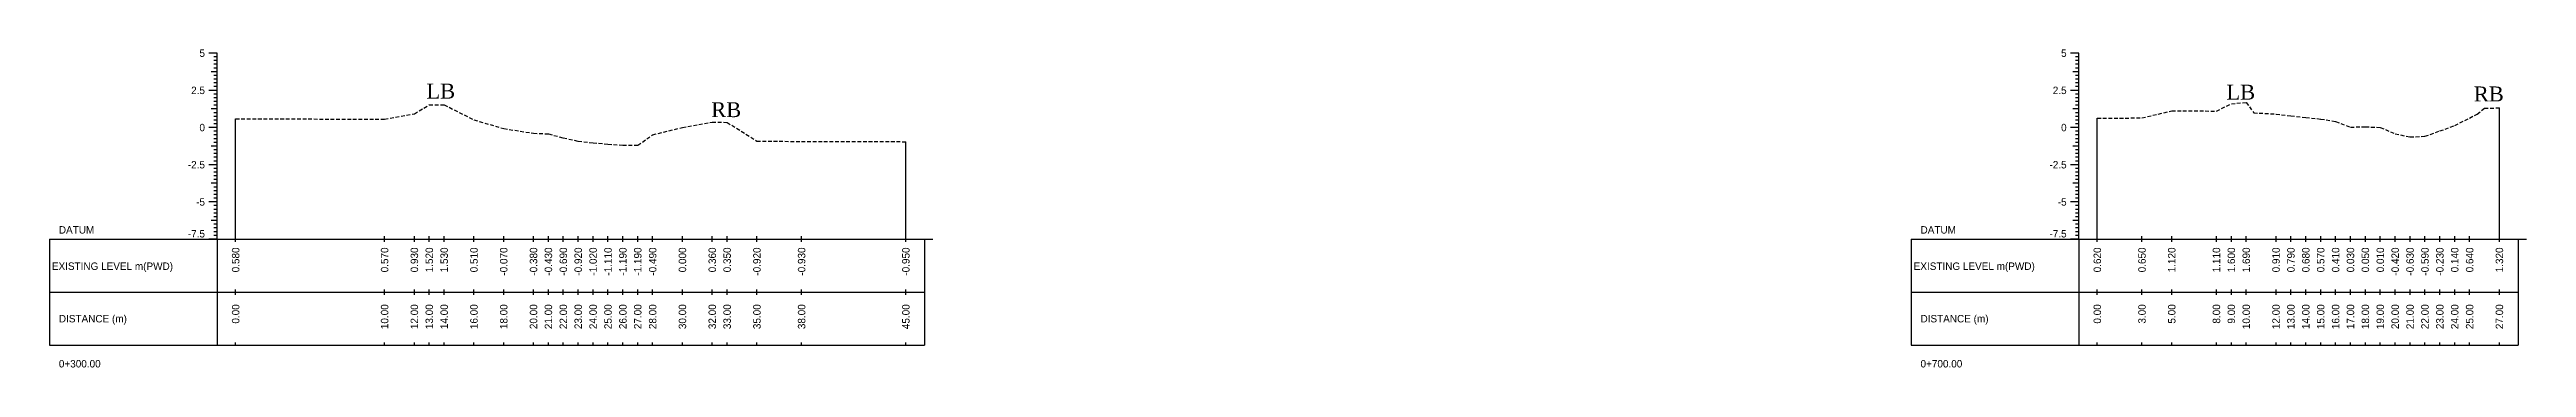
# Model space of a CAD drawing. Header units: inches. Extents: x -603 to 646, y -2572 to -1030.
# Drawn here: x 341.7 to 508, y -1463.4 to -1442.1 of the extents above; entities that cross this region are included whole.
import ezdxf
from ezdxf.enums import TextEntityAlignment as Align

# ---------------------------------------------------------------- set-up
doc = ezdxf.new("R2010")
doc.units = ezdxf.units.IN
doc.header["$MEASUREMENT"] = 0
doc.linetypes.add('HIDDEN', pattern=[0.375, 0.25, -0.125])
doc.layers.add('CS_Drawing', color=7, linetype='Continuous')
doc.layers.add('GL', color=3, linetype='HIDDEN')
doc.styles.add('romans', font='romans.shx')

msp = doc.modelspace()

# ---------------------------------------------------------------- texts
at = {"char_height": 1, "width": 4.1943, "attachment_point": 1, "style": 'romans'}
for s, insert in [('{\\fTimes New Roman|b0|i0|c0|p18;LB}', (367.01, -1444.36)), ('{\\fTimes New Roman|b0|i0|c0|p18;LB}', (487.87, -1444.43)), ('{\\fTimes New Roman|b0|i0|c0|p18;RB}', (504.48, -1444.55)), ('{\\fTimes New Roman|b0|i0|c0|p18;RB}', (386.13, -1445.61))]:
    msp.add_mtext(s, dxfattribs=dict(at, insert=insert))
at = {"layer": 'CS_Drawing'}
for s, p in [('5', (352.14, -1442.31)), ('5', (477.14, -1442.31)), ('2.5', (352.14, -1444.81)), ('2.5', (477.14, -1444.81)), ('0', (352.14, -1447.31)), ('0', (477.14, -1447.31)), ('-2.5', (352.14, -1449.81)), ('-2.5', (477.14, -1449.81)), ('-5', (352.14, -1452.31)), ('-5', (477.14, -1452.31))]:
    msp.add_text(s, height=0.5, dxfattribs=at).set_placement(p, align=Align.MIDDLE_RIGHT)
for s, p in [('DATUM', (342.33, -1454.19)), ('DATUM', (467.33, -1454.19)), ('EXISTING LEVEL m(PWD)', (341.86, -1456.63)), ('EXISTING LEVEL m(PWD)', (466.87, -1456.63)), ('DISTANCE (m)', (342.33, -1460.16)), ('DISTANCE (m)', (467.33, -1460.16)), ('0+300.00', (342.33, -1463.19)), ('0+700.00', (467.33, -1463.19))]:
    msp.add_text(s, height=0.5, dxfattribs=at).set_placement(p, align=Align.MIDDLE_LEFT)
for p in [(352.14, -1454.7), (477.14, -1454.7)]:
    msp.add_text('-7.5', height=0.5, dxfattribs=at).set_placement(p, align=Align.RIGHT)
for s, p in [('0.580', (354.2, -1455.37)), ('0.570', (364.2, -1455.37)), ('0.930', (366.2, -1455.37)), ('1.520', (367.2, -1455.37)), ('1.530', (368.2, -1455.37)), ('0.510', (370.2, -1455.37)), ('-0.070', (372.2, -1455.37)), ('-0.380', (374.2, -1455.37)), ('-0.430', (375.2, -1455.37)), ('-0.690', (376.2, -1455.37)), ('-0.920', (377.2, -1455.37)), ('-1.020', (378.2, -1455.37)), ('-1.110', (379.2, -1455.37)), ('-1.190', (380.2, -1455.37)), ('-1.190', (381.2, -1455.37)), ('-0.490', (382.2, -1455.37)), ('0.000', (384.2, -1455.37)), ('0.360', (386.2, -1455.37)), ('0.350', (387.2, -1455.37)), ('-0.920', (389.2, -1455.37)), ('-0.930', (392.2, -1455.37)), ('-0.950', (399.2, -1455.37)), ('0.620', (479.2, -1455.37)), ('0.650', (482.2, -1455.37)), ('1.120', (484.2, -1455.37)), ('1.110', (487.2, -1455.37)), ('1.600', (488.2, -1455.37)), ('1.690', (489.2, -1455.37)), ('0.910', (491.2, -1455.37)), ('0.790', (492.2, -1455.37)), ('0.680', (493.2, -1455.37)), ('0.570', (494.2, -1455.37)), ('0.410', (495.2, -1455.37)), ('0.030', (496.2, -1455.37)), ('0.050', (497.2, -1455.37)), ('0.010', (498.2, -1455.37)), ('-0.420', (499.2, -1455.37)), ('-0.630', (500.2, -1455.37)), ('-0.590', (501.2, -1455.37)), ('-0.230', (502.2, -1455.37)), ('0.140', (503.2, -1455.37)), ('0.640', (504.2, -1455.37)), ('1.320', (506.2, -1455.37)), ('0.00', (354.2, -1459.19)), ('10.00', (364.2, -1459.19)), ('12.00', (366.2, -1459.19)), ('13.00', (367.2, -1459.19)), ('14.00', (368.2, -1459.19)), ('16.00', (370.2, -1459.19)), ('18.00', (372.2, -1459.19)), ('20.00', (374.2, -1459.19)), ('21.00', (375.2, -1459.19)), ('22.00', (376.2, -1459.19)), ('23.00', (377.2, -1459.19)), ('24.00', (378.2, -1459.19)), ('25.00', (379.2, -1459.19)), ('26.00', (380.2, -1459.19)), ('27.00', (381.2, -1459.19)), ('28.00', (382.2, -1459.19)), ('30.00', (384.2, -1459.19)), ('32.00', (386.2, -1459.19)), ('33.00', (387.2, -1459.19)), ('35.00', (389.2, -1459.19)), ('38.00', (392.2, -1459.19)), ('45.00', (399.2, -1459.19)), ('0.00', (479.2, -1459.19)), ('3.00', (482.2, -1459.19)), ('5.00', (484.2, -1459.19)), ('8.00', (487.2, -1459.19)), ('9.00', (488.2, -1459.19)), ('10.00', (489.2, -1459.19)), ('12.00', (491.2, -1459.19)), ('13.00', (492.2, -1459.19)), ('14.00', (493.2, -1459.19)), ('15.00', (494.2, -1459.19)), ('16.00', (495.2, -1459.19)), ('17.00', (496.2, -1459.19)), ('18.00', (497.2, -1459.19)), ('19.00', (498.2, -1459.19)), ('20.00', (499.2, -1459.19)), ('21.00', (500.2, -1459.19)), ('22.00', (501.2, -1459.19)), ('23.00', (502.2, -1459.19)), ('24.00', (503.2, -1459.19)), ('25.00', (504.2, -1459.19)), ('27.00', (506.2, -1459.19))]:
    msp.add_text(s, height=0.5, rotation=90, dxfattribs=at).set_placement(p, align=Align.MIDDLE_RIGHT)

# ---------------------------------------------------------------- linework, layer by layer
at = {"layer": 'CS_Drawing'}
for p, q in [((352.95, -1442.31), (352.39, -1442.31)), ((352.95, -1442.31), (352.56, -1442.31)), ((352.95, -1443.56), (352.56, -1443.56)), ((352.95, -1442.31), (352.73, -1442.31)), ((352.95, -1442.56), (352.73, -1442.56)), ((352.95, -1442.81), (352.73, -1442.81)), ((352.95, -1443.06), (352.73, -1443.06)), ((352.95, -1443.31), (352.73, -1443.31)), ((352.95, -1443.56), (352.73, -1443.56)), ((352.95, -1454.81), (352.95, -1442.31)), ((477.95, -1442.31), (477.39, -1442.31)), ((477.95, -1442.31), (477.56, -1442.31)), ((477.95, -1443.56), (477.56, -1443.56)), ((477.95, -1442.31), (477.73, -1442.31)), ((477.95, -1442.56), (477.73, -1442.56)), ((477.95, -1442.81), (477.73, -1442.81)), ((477.95, -1443.06), (477.73, -1443.06)), ((477.95, -1443.31), (477.73, -1443.31)), ((477.95, -1443.56), (477.73, -1443.56)), ((477.95, -1454.81), (477.95, -1442.31)), ((352.95, -1444.81), (352.39, -1444.81)), ((352.95, -1444.81), (352.56, -1444.81)), ((352.95, -1443.81), (352.73, -1443.81)), ((352.95, -1444.06), (352.73, -1444.06)), ((352.95, -1444.31), (352.73, -1444.31)), ((352.95, -1444.56), (352.73, -1444.56)), ((352.95, -1444.81), (352.73, -1444.81)), ((352.95, -1445.06), (352.73, -1445.06)), ((477.95, -1444.81), (477.39, -1444.81)), ((477.95, -1444.81), (477.56, -1444.81)), ((477.95, -1443.81), (477.73, -1443.81)), ((477.95, -1444.06), (477.73, -1444.06)), ((477.95, -1444.31), (477.73, -1444.31)), ((477.95, -1444.56), (477.73, -1444.56)), ((477.95, -1444.81), (477.73, -1444.81)), ((477.95, -1445.06), (477.73, -1445.06)), ((352.95, -1446.06), (352.56, -1446.06)), ((352.95, -1445.31), (352.73, -1445.31)), ((352.95, -1445.56), (352.73, -1445.56)), ((352.95, -1445.81), (352.73, -1445.81)), ((352.95, -1446.06), (352.73, -1446.06)), ((352.95, -1446.31), (352.73, -1446.31)), ((352.95, -1446.56), (352.73, -1446.56)), ((352.95, -1446.81), (352.73, -1446.81)), ((354.2, -1454.81), (354.2, -1446.73)), ((477.95, -1446.06), (477.56, -1446.06)), ((477.95, -1445.31), (477.73, -1445.31)), ((477.95, -1445.56), (477.73, -1445.56)), ((477.95, -1445.81), (477.73, -1445.81)), ((477.95, -1446.06), (477.73, -1446.06)), ((477.95, -1446.31), (477.73, -1446.31)), ((477.95, -1446.56), (477.73, -1446.56)), ((477.95, -1446.81), (477.73, -1446.81)), ((479.2, -1454.81), (479.2, -1446.69)), ((506.2, -1454.81), (506.2, -1445.99)), ((352.95, -1447.31), (352.39, -1447.31)), ((352.95, -1447.31), (352.56, -1447.31)), ((352.95, -1448.56), (352.56, -1448.56)), ((352.95, -1447.06), (352.73, -1447.06)), ((352.95, -1447.31), (352.73, -1447.31)), ((352.95, -1447.56), (352.73, -1447.56)), ((352.95, -1447.81), (352.73, -1447.81)), ((352.95, -1448.06), (352.73, -1448.06)), ((352.95, -1448.31), (352.73, -1448.31)), ((352.95, -1448.56), (352.73, -1448.56)), ((399.2, -1454.81), (399.2, -1448.26)), ((477.95, -1447.31), (477.39, -1447.31)), ((477.95, -1447.31), (477.56, -1447.31)), ((477.95, -1448.56), (477.56, -1448.56)), ((477.95, -1447.06), (477.73, -1447.06)), ((477.95, -1447.31), (477.73, -1447.31)), ((477.95, -1447.56), (477.73, -1447.56)), ((477.95, -1447.81), (477.73, -1447.81)), ((477.95, -1448.06), (477.73, -1448.06)), ((477.95, -1448.31), (477.73, -1448.31)), ((477.95, -1448.56), (477.73, -1448.56)), ((352.95, -1449.81), (352.39, -1449.81)), ((352.95, -1449.81), (352.56, -1449.81)), ((352.95, -1448.81), (352.73, -1448.81)), ((352.95, -1449.06), (352.73, -1449.06)), ((352.95, -1449.31), (352.73, -1449.31)), ((352.95, -1449.56), (352.73, -1449.56)), ((352.95, -1449.81), (352.73, -1449.81)), ((352.95, -1450.06), (352.73, -1450.06)), ((477.95, -1449.81), (477.39, -1449.81)), ((477.95, -1449.81), (477.56, -1449.81)), ((477.95, -1448.81), (477.73, -1448.81)), ((477.95, -1449.06), (477.73, -1449.06)), ((477.95, -1449.31), (477.73, -1449.31)), ((477.95, -1449.56), (477.73, -1449.56)), ((477.95, -1449.81), (477.73, -1449.81)), ((477.95, -1450.06), (477.73, -1450.06)), ((352.95, -1451.06), (352.56, -1451.06)), ((352.95, -1450.31), (352.73, -1450.31)), ((352.95, -1450.56), (352.73, -1450.56)), ((352.95, -1450.81), (352.73, -1450.81)), ((352.95, -1451.06), (352.73, -1451.06)), ((352.95, -1451.31), (352.73, -1451.31)), ((352.95, -1451.56), (352.73, -1451.56)), ((352.95, -1451.81), (352.73, -1451.81)), ((477.95, -1451.06), (477.56, -1451.06)), ((477.95, -1450.31), (477.73, -1450.31)), ((477.95, -1450.56), (477.73, -1450.56)), ((477.95, -1450.81), (477.73, -1450.81)), ((477.95, -1451.06), (477.73, -1451.06)), ((477.95, -1451.31), (477.73, -1451.31)), ((477.95, -1451.56), (477.73, -1451.56)), ((477.95, -1451.81), (477.73, -1451.81)), ((352.95, -1452.31), (352.39, -1452.31)), ((352.95, -1452.31), (352.56, -1452.31)), ((352.95, -1453.56), (352.56, -1453.56)), ((352.95, -1452.06), (352.73, -1452.06)), ((352.95, -1452.31), (352.73, -1452.31)), ((352.95, -1452.56), (352.73, -1452.56)), ((352.95, -1452.81), (352.73, -1452.81)), ((352.95, -1453.06), (352.73, -1453.06)), ((352.95, -1453.31), (352.73, -1453.31)), ((352.95, -1453.56), (352.73, -1453.56)), ((477.95, -1452.31), (477.39, -1452.31)), ((477.95, -1452.31), (477.56, -1452.31)), ((477.95, -1453.56), (477.56, -1453.56)), ((477.95, -1452.06), (477.73, -1452.06)), ((477.95, -1452.31), (477.73, -1452.31)), ((477.95, -1452.56), (477.73, -1452.56)), ((477.95, -1452.81), (477.73, -1452.81)), ((477.95, -1453.06), (477.73, -1453.06)), ((477.95, -1453.31), (477.73, -1453.31)), ((477.95, -1453.56), (477.73, -1453.56)), ((341.7, -1454.81), (352.95, -1454.81)), ((341.7, -1454.81), (341.7, -1461.94)), ((352.95, -1454.81), (352.39, -1454.81)), ((352.95, -1454.81), (352.56, -1454.81)), ((352.95, -1453.81), (352.73, -1453.81)), ((352.95, -1454.06), (352.73, -1454.06)), ((352.95, -1454.31), (352.73, -1454.31)), ((352.95, -1454.56), (352.73, -1454.56)), ((352.95, -1454.81), (352.73, -1454.81)), ((352.95, -1454.81), (400.45, -1454.81)), ((352.95, -1454.81), (352.95, -1461.94)), ((354.2, -1455), (354.2, -1454.62)), ((364.2, -1455), (364.2, -1454.62)), ((366.2, -1455), (366.2, -1454.62)), ((367.2, -1455), (367.2, -1454.62)), ((368.2, -1455), (368.2, -1454.62)), ((370.2, -1455), (370.2, -1454.62)), ((372.2, -1455), (372.2, -1454.62)), ((374.2, -1455), (374.2, -1454.62)), ((375.2, -1455), (375.2, -1454.62)), ((376.2, -1455), (376.2, -1454.62)), ((377.2, -1455), (377.2, -1454.62)), ((378.2, -1455), (378.2, -1454.62)), ((379.2, -1455), (379.2, -1454.62)), ((380.2, -1455), (380.2, -1454.62)), ((381.2, -1455), (381.2, -1454.62)), ((382.2, -1455), (382.2, -1454.62)), ((384.2, -1455), (384.2, -1454.62)), ((386.2, -1455), (386.2, -1454.62)), ((387.2, -1455), (387.2, -1454.62)), ((389.2, -1455), (389.2, -1454.62)), ((392.2, -1455), (392.2, -1454.62)), ((399.2, -1455), (399.2, -1454.62)), ((400.45, -1454.81), (401.02, -1454.81)), ((400.45, -1454.81), (400.85, -1454.81)), ((400.45, -1454.81), (400.68, -1454.81)), ((400.45, -1454.81), (400.45, -1461.94)), ((466.7, -1454.81), (477.95, -1454.81)), ((466.7, -1454.81), (466.7, -1461.94)), ((477.95, -1454.81), (477.39, -1454.81)), ((477.95, -1454.81), (477.56, -1454.81)), ((477.95, -1453.81), (477.73, -1453.81)), ((477.95, -1454.06), (477.73, -1454.06)), ((477.95, -1454.31), (477.73, -1454.31)), ((477.95, -1454.56), (477.73, -1454.56)), ((477.95, -1454.81), (477.73, -1454.81)), ((477.95, -1454.81), (507.45, -1454.81)), ((477.95, -1454.81), (477.95, -1461.94)), ((479.2, -1455), (479.2, -1454.62)), ((482.2, -1455), (482.2, -1454.62)), ((484.2, -1455), (484.2, -1454.62)), ((487.2, -1455), (487.2, -1454.62)), ((488.2, -1455), (488.2, -1454.62)), ((489.2, -1455), (489.2, -1454.62)), ((491.2, -1455), (491.2, -1454.62)), ((492.2, -1455), (492.2, -1454.62)), ((493.2, -1455), (493.2, -1454.62)), ((494.2, -1455), (494.2, -1454.62)), ((495.2, -1455), (495.2, -1454.62)), ((496.2, -1455), (496.2, -1454.62)), ((497.2, -1455), (497.2, -1454.62)), ((498.2, -1455), (498.2, -1454.62)), ((499.2, -1455), (499.2, -1454.62)), ((500.2, -1455), (500.2, -1454.62)), ((501.2, -1455), (501.2, -1454.62)), ((502.2, -1455), (502.2, -1454.62)), ((503.2, -1455), (503.2, -1454.62)), ((504.2, -1455), (504.2, -1454.62)), ((506.2, -1455), (506.2, -1454.62)), ((507.45, -1454.81), (508.02, -1454.81)), ((507.45, -1454.81), (507.85, -1454.81)), ((507.45, -1454.81), (507.68, -1454.81)), ((507.45, -1454.81), (507.45, -1461.94)), ((341.7, -1458.37), (352.95, -1458.37)), ((352.95, -1458.37), (400.45, -1458.37)), ((352.95, -1458.37), (400.45, -1458.37)), ((354.2, -1458.56), (354.2, -1458.19)), ((364.2, -1458.56), (364.2, -1458.19)), ((366.2, -1458.56), (366.2, -1458.19)), ((367.2, -1458.56), (367.2, -1458.19)), ((368.2, -1458.56), (368.2, -1458.19)), ((370.2, -1458.56), (370.2, -1458.19)), ((372.2, -1458.56), (372.2, -1458.19)), ((374.2, -1458.56), (374.2, -1458.19)), ((375.2, -1458.56), (375.2, -1458.19)), ((376.2, -1458.56), (376.2, -1458.19)), ((377.2, -1458.56), (377.2, -1458.19)), ((378.2, -1458.56), (378.2, -1458.19)), ((379.2, -1458.56), (379.2, -1458.19)), ((380.2, -1458.56), (380.2, -1458.19)), ((381.2, -1458.56), (381.2, -1458.19)), ((382.2, -1458.56), (382.2, -1458.19)), ((384.2, -1458.56), (384.2, -1458.19)), ((386.2, -1458.56), (386.2, -1458.19)), ((387.2, -1458.56), (387.2, -1458.19)), ((389.2, -1458.56), (389.2, -1458.19)), ((392.2, -1458.56), (392.2, -1458.19)), ((399.2, -1458.56), (399.2, -1458.19)), ((466.7, -1458.37), (477.95, -1458.37)), ((477.95, -1458.37), (507.45, -1458.37)), ((477.95, -1458.37), (507.45, -1458.37)), ((479.2, -1458.56), (479.2, -1458.19)), ((482.2, -1458.56), (482.2, -1458.19)), ((484.2, -1458.56), (484.2, -1458.19)), ((487.2, -1458.56), (487.2, -1458.19)), ((488.2, -1458.56), (488.2, -1458.19)), ((489.2, -1458.56), (489.2, -1458.19)), ((491.2, -1458.56), (491.2, -1458.19)), ((492.2, -1458.56), (492.2, -1458.19)), ((493.2, -1458.56), (493.2, -1458.19)), ((494.2, -1458.56), (494.2, -1458.19)), ((495.2, -1458.56), (495.2, -1458.19)), ((496.2, -1458.56), (496.2, -1458.19)), ((497.2, -1458.56), (497.2, -1458.19)), ((498.2, -1458.56), (498.2, -1458.19)), ((499.2, -1458.56), (499.2, -1458.19)), ((500.2, -1458.56), (500.2, -1458.19)), ((501.2, -1458.56), (501.2, -1458.19)), ((502.2, -1458.56), (502.2, -1458.19)), ((503.2, -1458.56), (503.2, -1458.19)), ((504.2, -1458.56), (504.2, -1458.19)), ((506.2, -1458.56), (506.2, -1458.19)), ((354.2, -1461.94), (354.2, -1461.75)), ((364.2, -1461.94), (364.2, -1461.75)), ((366.2, -1461.94), (366.2, -1461.75)), ((367.2, -1461.94), (367.2, -1461.75)), ((368.2, -1461.94), (368.2, -1461.75)), ((370.2, -1461.94), (370.2, -1461.75)), ((372.2, -1461.94), (372.2, -1461.75)), ((374.2, -1461.94), (374.2, -1461.75)), ((375.2, -1461.94), (375.2, -1461.75)), ((376.2, -1461.94), (376.2, -1461.75)), ((377.2, -1461.94), (377.2, -1461.75)), ((378.2, -1461.94), (378.2, -1461.75)), ((379.2, -1461.94), (379.2, -1461.75)), ((380.2, -1461.94), (380.2, -1461.75)), ((381.2, -1461.94), (381.2, -1461.75)), ((382.2, -1461.94), (382.2, -1461.75)), ((384.2, -1461.94), (384.2, -1461.75)), ((386.2, -1461.94), (386.2, -1461.75)), ((387.2, -1461.94), (387.2, -1461.75)), ((389.2, -1461.94), (389.2, -1461.75)), ((392.2, -1461.94), (392.2, -1461.75)), ((399.2, -1461.94), (399.2, -1461.75)), ((479.2, -1461.94), (479.2, -1461.75)), ((482.2, -1461.94), (482.2, -1461.75)), ((484.2, -1461.94), (484.2, -1461.75)), ((487.2, -1461.94), (487.2, -1461.75)), ((488.2, -1461.94), (488.2, -1461.75)), ((489.2, -1461.94), (489.2, -1461.75)), ((491.2, -1461.94), (491.2, -1461.75)), ((492.2, -1461.94), (492.2, -1461.75)), ((493.2, -1461.94), (493.2, -1461.75)), ((494.2, -1461.94), (494.2, -1461.75)), ((495.2, -1461.94), (495.2, -1461.75)), ((496.2, -1461.94), (496.2, -1461.75)), ((497.2, -1461.94), (497.2, -1461.75)), ((498.2, -1461.94), (498.2, -1461.75)), ((499.2, -1461.94), (499.2, -1461.75)), ((500.2, -1461.94), (500.2, -1461.75)), ((501.2, -1461.94), (501.2, -1461.75)), ((502.2, -1461.94), (502.2, -1461.75)), ((503.2, -1461.94), (503.2, -1461.75)), ((504.2, -1461.94), (504.2, -1461.75)), ((506.2, -1461.94), (506.2, -1461.75)), ((341.7, -1461.94), (352.95, -1461.94)), ((352.95, -1461.94), (400.45, -1461.94)), ((466.7, -1461.94), (477.95, -1461.94)), ((477.95, -1461.94), (507.45, -1461.94))]:
    msp.add_line(p, q, dxfattribs=at)
at = {"layer": 'GL'}
for points in [[(354.2, -1446.73), (364.2, -1446.74), (366.2, -1446.38), (367.2, -1445.79), (368.2, -1445.78), (370.2, -1446.8), (372.2, -1447.38), (374.2, -1447.69), (375.2, -1447.74), (376.2, -1448), (377.2, -1448.23), (378.2, -1448.33), (379.2, -1448.42), (380.2, -1448.5), (381.2, -1448.5), (382.2, -1447.8), (384.2, -1447.31), (386.2, -1446.95), (387.2, -1446.96), (389.2, -1448.23), (392.2, -1448.24), (399.2, -1448.26)], [(479.2, -1446.69), (482.2, -1446.66), (484.2, -1446.19), (487.2, -1446.2), (488.2, -1445.71), (489.2, -1445.62), (489.7, -1446.32), (491.2, -1446.4), (492.2, -1446.52), (493.2, -1446.63), (494.2, -1446.74), (495.2, -1446.9), (496.2, -1447.28), (497.2, -1447.26), (498.2, -1447.3), (499.2, -1447.73), (500.2, -1447.94), (501.2, -1447.9), (502.2, -1447.54), (503.2, -1447.17), (504.2, -1446.67), (504.7, -1446.4), (505.2, -1446.01), (506.2, -1445.99)]]:
    msp.add_lwpolyline(points, dxfattribs=at)

msp.set_redraw_order([(e.dxf.handle, doc.entitydb.next_handle()) for e in msp.query("TEXT MTEXT ATTDEF DIMENSION ARC_DIMENSION")])  # texts and dimensions are drawn at this point

doc.saveas('drawing.dxf')
